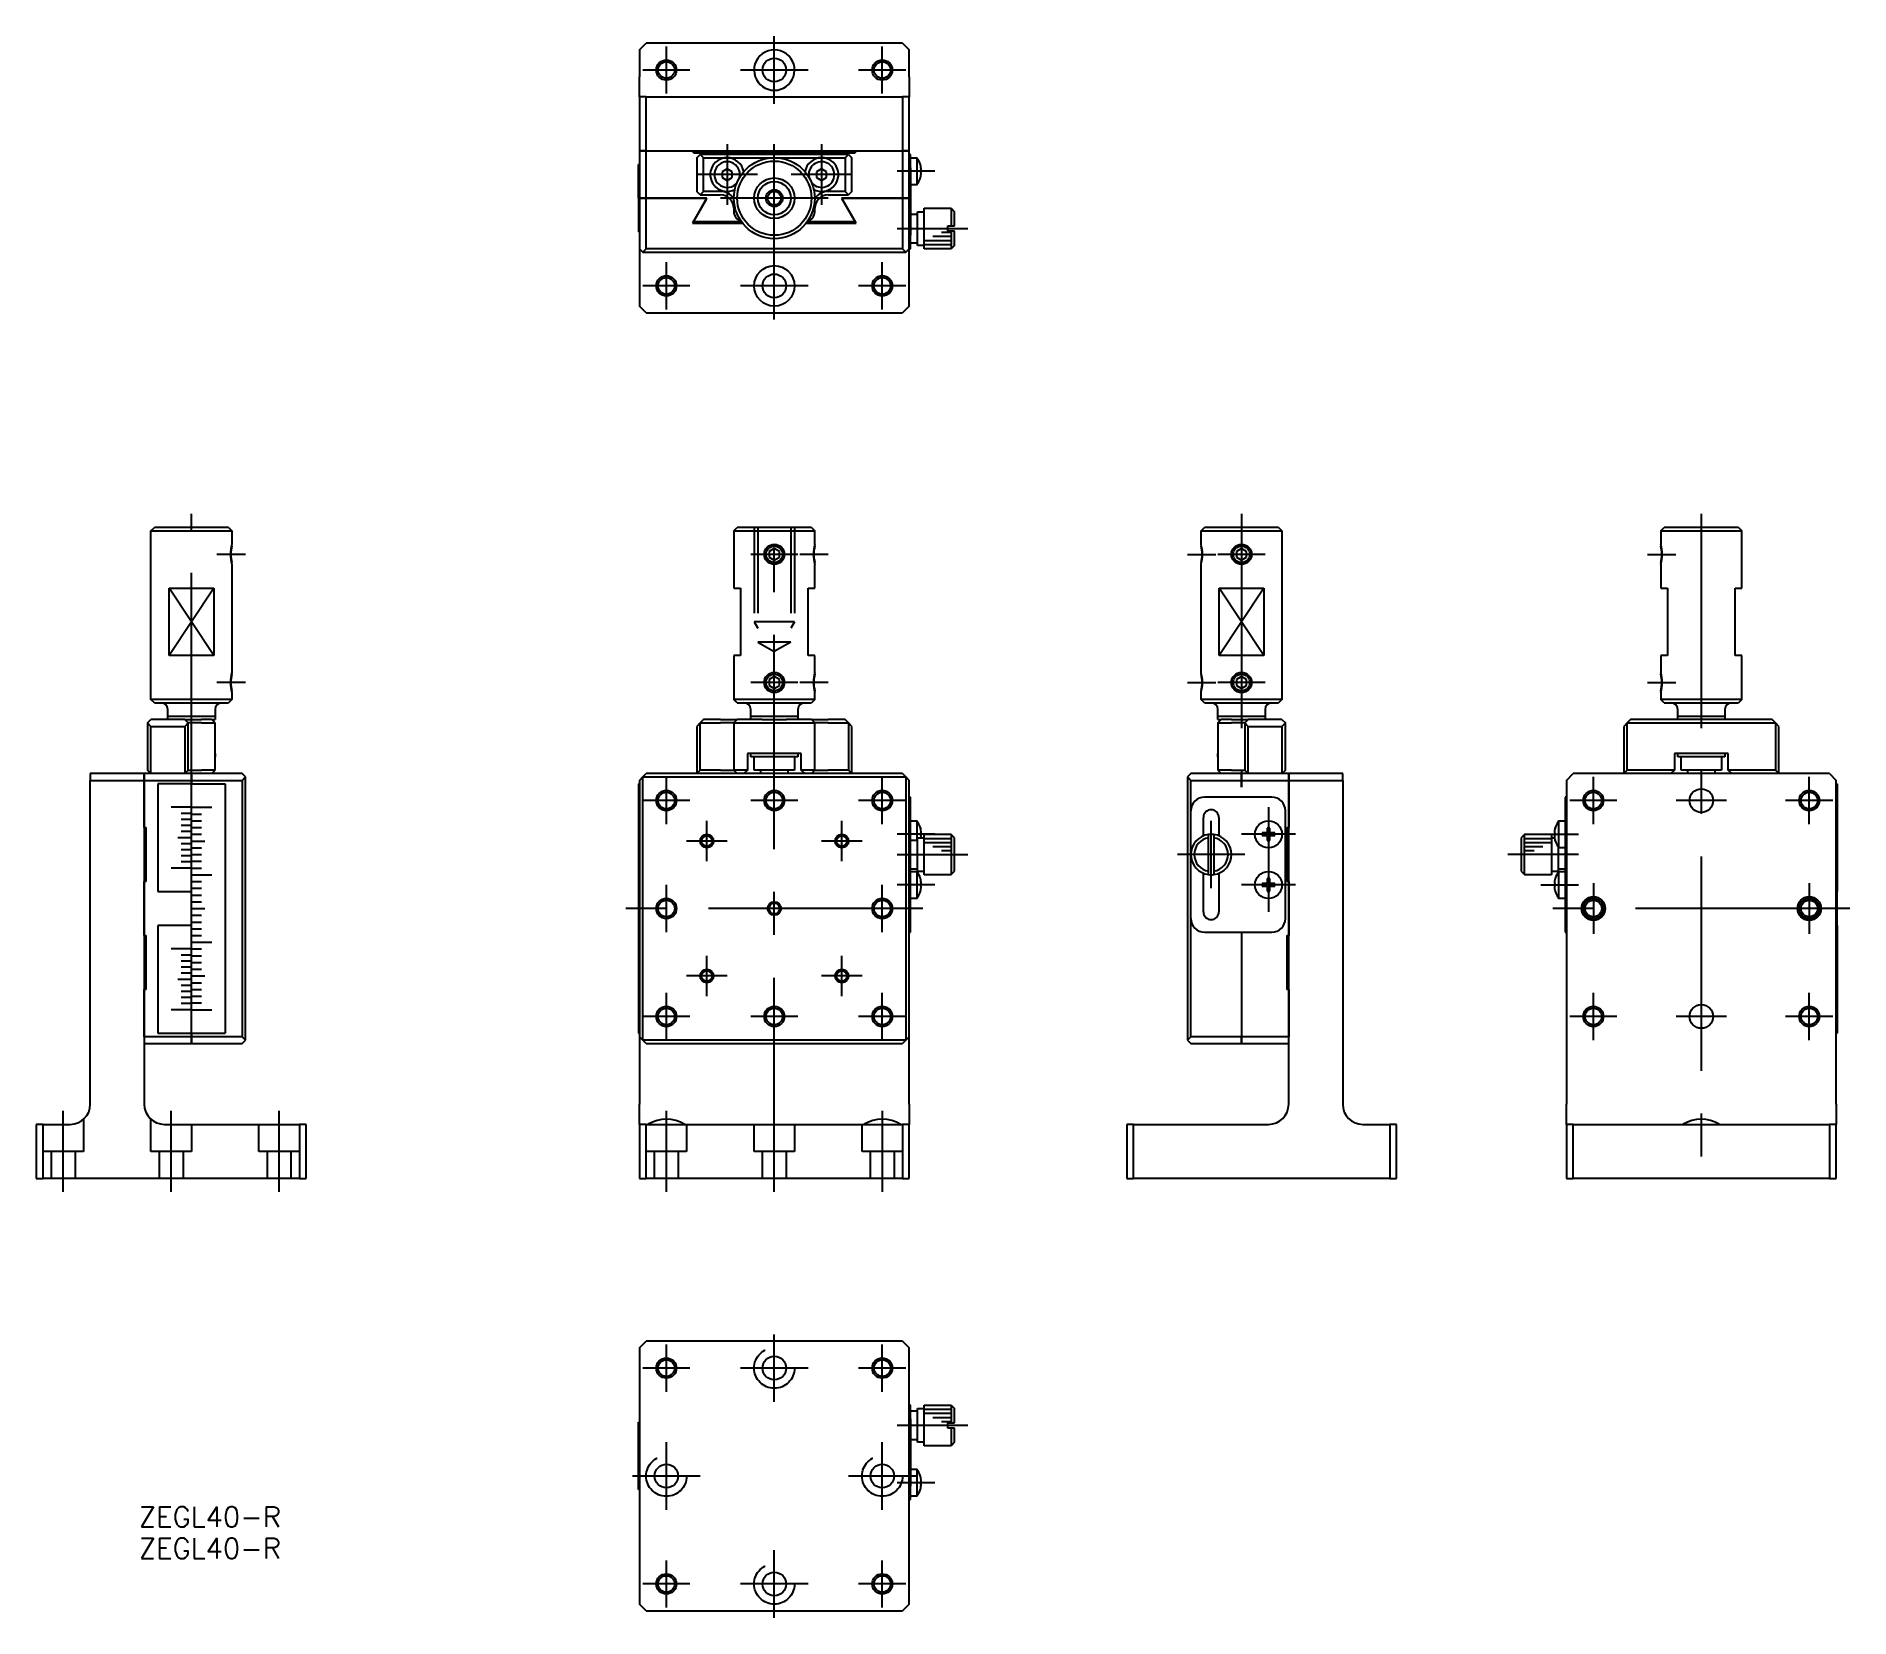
# Model space of a CAD drawing. Extents: x -109 to 159, y -105 to 129.
import ezdxf

# ---------------------------------------------------------------- set-up
doc = ezdxf.new("R2010")
doc.units = 0
doc.linetypes.add('CENTER', pattern=[50.8, 31.75, -6.35, 6.35, -6.35])
doc.linetypes.add('DASHED', pattern=[19.05, 12.7, -6.35])
doc.layers.get('0').update_dxf_attribs({"linetype": 'CONTINUOUS'})
doc.layers.add('CENTER', color=1, linetype='CENTER')
doc.styles.get("Standard").update_dxf_attribs({"font": 'txt.shx', "height": 3, "bigfont": 'bigfont.shx'})

msp = doc.modelspace()

# ---------------------------------------------------------------- texts
at = {"color": 7, "linetype": 'CONTINUOUS'}
for p in [(-94.21, -91.67), (-94.21, -96.33)]:
    msp.add_text('ZEGL40-R', height=3, dxfattribs=at).set_placement(p)

# ---------------------------------------------------------------- linework, layer by layer
at = {"color": 7, "linetype": 'CONTINUOUS'}
for p, q in [((-20, 127.29), (-19, 128.29)), ((-20, 127.29), (-20, 123.29)), ((19, 128.29), (-19, 128.29)), ((19, 128.29), (20, 127.29)), ((20, 123.29), (20, 127.29)), ((-20, 120.29), (-20, 123.29)), ((20, 123.29), (20, 120.29)), ((-20, 120.29), (-20, 112.29)), ((-19, 120.29), (-20, 120.29)), ((-19, 120.29), (19, 120.29)), ((-19, 112.29), (-19, 120.29)), ((19, 120.29), (19, 112.29)), ((20, 120.29), (19, 120.29)), ((20, 112.29), (20, 120.29)), ((-20.15, 105.29), (-20.15, 110.29)), ((-20, 110.29), (-20.15, 110.29)), ((-20, 112.29), (-20, 105.29)), ((-19, 112.29), (-20, 112.29)), ((-20, 112.29), (-19, 112.29)), ((-19, 105.29), (-19, 112.29)), ((-19, 112.29), (-17.5, 112.29)), ((-19, 112.29), (-17.5, 112.29)), ((-17.5, 112.29), (-14.5, 112.29)), ((-17.5, 112.29), (-14.5, 112.29)), ((-14.5, 112.29), (-12, 112.29)), ((-14.5, 112.29), (-12, 112.29)), ((-12, 112.29), (12, 112.29)), ((-12, 111.99), (-12, 112.29)), ((-12, 111.99), (12, 111.99)), ((-11.5, 111.29), (-11, 111.79)), ((-11.5, 111.29), (-11.5, 106.29)), ((11, 111.79), (-11, 111.79)), ((-11, 111.79), (-10.5, 111.29)), ((-10.5, 106.29), (-10.5, 111.29)), ((-10.5, 111.29), (-7, 111.29)), ((-7, 111.29), (0, 111.29)), ((0, 111.29), (7, 111.29)), ((7, 111.29), (10.5, 111.29)), ((10.5, 111.29), (11, 111.79)), ((10.5, 111.29), (10.5, 106.29)), ((11, 111.79), (11.5, 111.29)), ((11.5, 106.29), (11.5, 111.29)), ((12, 112.29), (12, 111.99)), ((12, 112.29), (14.5, 112.29)), ((12, 112.29), (14.5, 112.29)), ((14.5, 112.29), (17.5, 112.29)), ((14.5, 112.29), (17.5, 112.29)), ((17.5, 112.29), (19, 112.29)), ((17.5, 112.29), (19, 112.29)), ((19, 112.29), (19, 105.29)), ((20, 112.29), (19, 112.29)), ((19, 112.29), (20, 112.29)), ((20, 105.29), (20, 112.29)), ((20.2, 111.79), (20, 111.79)), ((20.2, 109.79), (20.2, 111.79)), ((20.2, 111.29), (21.1, 111.29)), ((21.1, 111.29), (21.1, 107.29)), ((21.66, 110.24), (21.66, 110.22)), ((-7, 109.66), (-7.75, 109.22)), ((-7.75, 109.22), (-7.75, 108.36)), ((-7.75, 108.36), (-7, 107.93)), ((-6.25, 109.22), (-7, 109.66)), ((-7, 107.93), (-6.25, 108.36)), ((-6.25, 108.36), (-6.25, 109.22)), ((7, 109.66), (6.25, 109.22)), ((6.25, 109.22), (6.25, 108.36)), ((6.25, 108.36), (7, 107.93)), ((7.75, 109.22), (7, 109.66)), ((7, 107.93), (7.75, 108.36)), ((7.75, 108.36), (7.75, 109.22)), ((20.2, 109.79), (20.2, 99.79)), ((21.66, 109.49), (21.66, 109.09)), ((21.79, 109.49), (21.66, 109.49)), ((21.66, 109.09), (21.79, 109.09)), ((21.66, 108.36), (21.66, 108.34)), ((-20, 105.29), (-20.15, 105.29)), ((-20.15, 105.29), (-20, 105.29)), ((-20.15, 105.29), (-20.15, 100.29)), ((-20, 105.29), (-20, 97.79)), ((-20, 105.29), (-19, 105.29)), ((-19, 105.29), (-20, 105.29)), ((-10.1, 105.29), (-19, 105.29)), ((-19, 105.29), (-10.1, 105.29)), ((-19, 97.79), (-19, 105.29)), ((-10.1, 105.09), (-12.12, 101.59)), ((-12, 101.79), (-9.98, 105.29)), ((-11, 105.79), (-11.5, 106.29)), ((-10.5, 106.29), (-11, 105.79)), ((-11, 105.79), (-8, 105.79)), ((-8, 106.29), (-10.5, 106.29)), ((-9.98, 105.29), (-10.1, 105.29)), ((-10.1, 105.29), (-10.1, 105.09)), ((10.5, 106.29), (8, 106.29)), ((8, 105.79), (11, 105.79)), ((9.98, 105.29), (12, 101.79)), ((10.1, 105.29), (9.98, 105.29)), ((19, 105.29), (10.1, 105.29)), ((10.1, 105.29), (19, 105.29)), ((10.1, 105.09), (10.1, 105.29)), ((12.12, 101.59), (10.1, 105.09)), ((11, 105.79), (10.5, 106.29)), ((11.5, 106.29), (11, 105.79)), ((19, 105.29), (19, 97.79)), ((19, 105.29), (20, 105.29)), ((20, 105.29), (19, 105.29)), ((20, 97.79), (20, 105.29)), ((21.1, 107.29), (20.2, 107.29)), ((-6, 103.79), (-6, 103.29)), ((6, 103.29), (6, 103.79)), ((20.2, 102.94), (21.2, 102.94)), ((21.2, 103.29), (22.2, 103.29)), ((21.2, 100.79), (21.2, 103.29)), ((22.2, 100.79), (22.2, 103.79)), ((22.2, 103.79), (26.2, 103.79)), ((26.2, 103.79), (26.7, 103.29)), ((26.2, 103.79), (26.2, 101.19)), ((26.7, 101.19), (26.7, 103.29)), ((-20, 100.29), (-20.15, 100.29)), ((-12.12, 101.59), (-4.72, 101.59)), ((-4.87, 101.79), (-12, 101.79)), ((-1.5, 99.48), (-1.5, 99.48)), ((4.72, 101.59), (12.12, 101.59)), ((12, 101.79), (4.87, 101.79)), ((20.2, 97.79), (20.2, 99.79)), ((21.2, 98.29), (21.2, 100.79)), ((22.2, 97.79), (22.2, 100.79)), ((26.2, 99.59), (23.5, 99.59)), ((26.2, 100.19), (24.8, 100.19)), ((25.7, 100.39), (25.7, 101.19)), ((25.7, 101.19), (26.2, 101.19)), ((26.2, 100.39), (25.7, 100.39)), ((26.2, 101.19), (26.7, 101.19)), ((26.7, 100.39), (26.2, 100.39)), ((26.2, 100.39), (26.2, 97.79)), ((26.7, 98.29), (26.7, 100.39)), ((-20, 97.79), (-20, 89.29)), ((-20, 97.79), (-19.5, 97.29)), ((-19.5, 97.29), (-19, 97.79)), ((-19.5, 97.29), (19.5, 97.29)), ((19, 97.79), (-19, 97.79)), ((19, 97.79), (19.5, 97.29)), ((19.5, 97.29), (20, 97.79)), ((20, 89.29), (20, 97.79)), ((20, 97.79), (20.2, 97.79)), ((21.2, 98.64), (20.2, 98.64)), ((22.2, 98.29), (21.2, 98.29)), ((26.2, 98.99), (22.2, 98.99)), ((26.2, 98.39), (22.2, 98.39)), ((26.2, 97.79), (22.2, 97.79)), ((26.7, 98.29), (26.2, 97.79)), ((-19, 88.29), (-20, 89.29)), ((20, 89.29), (19, 88.29)), ((-19, 88.29), (19, 88.29)), ((-92.4, 56), (-91.9, 56.5)), ((-86.4, 56.5), (-91.9, 56.5)), ((-80.9, 56.5), (-86.4, 56.5)), ((-80.9, 56.5), (-80.4, 56)), ((-6, 56), (-5.5, 56.5)), ((5.5, 56.5), (-5.5, 56.5)), ((5.5, 56.5), (6, 56)), ((63.25, 56), (63.75, 56.5)), ((74.75, 56.5), (63.75, 56.5)), ((74.75, 56.5), (75.25, 56)), ((131.41, 56), (131.91, 56.5)), ((142.91, 56.5), (131.91, 56.5)), ((142.91, 56.5), (143.41, 56)), ((-92.4, 31), (-92.4, 56)), ((-92.4, 56), (-86.4, 56)), ((-86.4, 56), (-80.4, 56)), ((-80.4, 56), (-80.4, 54)), ((-6, 56), (6, 56)), ((-6, 56), (-6, 47.5)), ((6, 54), (6, 56)), ((63.25, 56), (75.25, 56)), ((63.25, 54), (63.25, 56)), ((75.25, 56), (75.25, 31)), ((131.41, 56), (143.41, 56)), ((131.41, 56), (131.41, 54)), ((143.41, 47.5), (143.41, 56)), ((0, 53.37), (-0.75, 52.93)), ((-0.75, 52.93), (-0.75, 52.07)), ((-0.75, 52.07), (0, 51.63)), ((0.75, 52.93), (0, 53.37)), ((0, 51.63), (0.75, 52.07)), ((0.75, 52.07), (0.75, 52.93)), ((69.25, 53.37), (68.5, 52.93)), ((68.5, 52.93), (68.5, 52.07)), ((68.5, 52.07), (69.25, 51.63)), ((70, 52.93), (69.25, 53.37)), ((69.25, 51.63), (70, 52.07)), ((70, 52.07), (70, 52.93)), ((-80.4, 51), (-80.4, 35)), ((6, 47.5), (6, 51)), ((63.25, 35), (63.25, 51)), ((131.41, 51), (131.41, 47.5)), ((-89.72, 47.5), (-83.09, 47.5)), ((-89.72, 37.5), (-89.72, 47.5)), ((-83.09, 47.5), (-83.09, 37.5)), ((-6, 47.5), (-5, 47.5)), ((-5, 47.5), (-5, 37.5)), ((5, 37.5), (5, 47.5)), ((5, 47.5), (6, 47.5)), ((65.93, 37.5), (65.93, 47.5)), ((65.93, 47.5), (72.57, 47.5)), ((72.57, 47.5), (72.57, 37.5)), ((131.41, 47.5), (132.41, 47.5)), ((132.41, 47.5), (132.41, 37.5)), ((142.41, 37.5), (142.41, 47.5)), ((142.41, 47.5), (143.41, 47.5)), ((-83.09, 37.5), (-89.72, 37.5)), ((-6, 37.5), (-6, 31)), ((-5, 37.5), (-6, 37.5)), ((6, 37.5), (5, 37.5)), ((6, 35), (6, 37.5)), ((72.57, 37.5), (65.93, 37.5)), ((131.41, 37.5), (131.41, 35)), ((132.41, 37.5), (131.41, 37.5)), ((143.41, 37.5), (142.41, 37.5)), ((143.41, 31), (143.41, 37.5)), ((0, 34.37), (-0.75, 33.93)), ((-0.75, 33.93), (-0.75, 33.07)), ((-0.75, 33.07), (0, 32.63)), ((0.75, 33.93), (0, 34.37)), ((0, 32.63), (0.75, 33.07)), ((0.75, 33.07), (0.75, 33.93)), ((69.25, 34.37), (68.5, 33.93)), ((68.5, 33.93), (68.5, 33.07)), ((68.5, 33.07), (69.25, 32.63)), ((70, 33.93), (69.25, 34.37)), ((69.25, 32.63), (70, 33.07)), ((70, 33.07), (70, 33.93)), ((-86.4, 31), (-92.4, 31)), ((-91.9, 30.5), (-92.4, 31)), ((-91.9, 30.5), (-86.4, 30.5)), ((-80.4, 31), (-86.4, 31)), ((-86.4, 30.5), (-80.9, 30.5)), ((-80.4, 31), (-80.9, 30.5)), ((-80.4, 32), (-80.4, 31)), ((6, 31), (-6, 31)), ((-5.5, 30.5), (-6, 31)), ((-5.5, 30.5), (5.5, 30.5)), ((6, 31), (5.5, 30.5)), ((6, 31), (6, 32)), ((63.25, 31), (63.25, 32)), ((75.25, 31), (63.25, 31)), ((63.75, 30.5), (63.25, 31)), ((63.75, 30.5), (74.75, 30.5)), ((75.25, 31), (74.75, 30.5)), ((131.41, 32), (131.41, 31)), ((143.41, 31), (131.41, 31)), ((131.91, 30.5), (131.41, 31)), ((131.91, 30.5), (142.91, 30.5)), ((143.41, 31), (142.91, 30.5)), ((-92.9, 27.5), (-92.4, 28)), ((-92.4, 27), (-92.9, 27.5)), ((-92.9, 27.5), (-92.9, 20.5)), ((-87.4, 28), (-92.4, 28)), ((-92.4, 27), (-87.4, 27)), ((-92.4, 20), (-92.4, 27)), ((-89.9, 28.5), (-89.9, 29.5)), ((-89.9, 28.5), (-82.9, 28.5)), ((-89.9, 28.5), (-86.4, 28.5)), ((-89.9, 28), (-89.9, 28.5)), ((-87.4, 28), (-86.9, 27.5)), ((-87.4, 28), (-84.9, 28)), ((-86.9, 27.5), (-87.4, 27)), ((-87.4, 27), (-87.4, 20)), ((-84.9, 27.5), (-86.9, 27.5)), ((-86.9, 20.5), (-86.9, 27.5)), ((-86.4, 28.5), (-82.9, 28.5)), ((-84.4, 28), (-84.9, 28)), ((-84.9, 27.5), (-84.4, 27.5)), ((-83.4, 28), (-84.4, 28)), ((-84.4, 27.5), (-82.9, 27.5)), ((-82.9, 27.5), (-83.4, 28)), ((-83.4, 28), (-82.9, 28)), ((-82.9, 29.5), (-82.9, 28.5)), ((-82.9, 28.5), (-82.9, 28)), ((-82.9, 20.5), (-82.9, 27.5)), ((-11, 27.5), (-11.5, 27)), ((-11.5, 27), (-11.5, 20)), ((-10.5, 28), (-11, 27.5)), ((-11, 27.5), (-8, 27.5)), ((-11, 20.5), (-11, 27.5)), ((-8, 28), (-10.5, 28)), ((-8, 28), (-5.5, 28)), ((-6, 27.5), (-8, 27.5)), ((-6, 27.5), (-5.5, 28)), ((-6, 27.5), (-4.5, 27.5)), ((-6, 27.5), (-6, 20.5)), ((-4.5, 28), (-5.5, 28)), ((-1.8, 28), (-4.5, 28)), ((-4.5, 27.5), (4.5, 27.5)), ((-3.5, 28.5), (-3.5, 29.5)), ((-3.5, 28.5), (3.5, 28.5)), ((-3.5, 28), (-3.5, 28.5)), ((-3.5, 28.5), (0, 28.5)), ((-1.8, 28), (0, 28)), ((0, 28.5), (3.5, 28.5)), ((0, 28), (1.8, 28)), ((4.5, 28), (1.8, 28)), ((3.5, 29.5), (3.5, 28.5)), ((3.5, 28.5), (3.5, 28)), ((5.5, 28), (4.5, 28)), ((4.5, 27.5), (6, 27.5)), ((6, 27.5), (5.5, 28)), ((5.5, 28), (8, 28)), ((8, 27.5), (6, 27.5)), ((6, 20.5), (6, 27.5)), ((10.5, 28), (8, 28)), ((8, 27.5), (11, 27.5)), ((11, 27.5), (10.5, 28)), ((11.5, 27), (11, 27.5)), ((11, 27.5), (11, 20.5)), ((11.5, 20), (11.5, 27)), ((65.75, 28.5), (65.75, 29.5)), ((65.75, 28.5), (72.75, 28.5)), ((65.75, 28.5), (72.75, 28.5)), ((65.75, 28), (65.75, 28.5)), ((65.75, 27.5), (66.25, 28)), ((65.75, 28), (66.25, 28)), ((65.75, 27.5), (67.25, 27.5)), ((65.75, 27.5), (65.75, 20.5)), ((67.25, 28), (66.25, 28)), ((67.75, 28), (67.25, 28)), ((67.25, 27.5), (67.75, 27.5)), ((67.75, 28), (70.25, 28)), ((69.75, 27.5), (67.75, 27.5)), ((69.75, 27.5), (70.25, 28)), ((70.25, 27), (69.75, 27.5)), ((69.75, 27.5), (69.75, 20.5)), ((75.25, 28), (70.25, 28)), ((70.25, 27), (75.25, 27)), ((70.25, 20), (70.25, 27)), ((72.75, 29.5), (72.75, 28.5)), ((72.75, 28.5), (72.75, 28)), ((75.25, 28), (75.75, 27.5)), ((75.75, 27.5), (75.25, 27)), ((75.25, 27), (75.25, 20)), ((75.75, 20.5), (75.75, 27.5)), ((126.41, 27.5), (125.91, 27)), ((125.91, 27), (125.91, 20)), ((126.91, 28), (126.41, 27.5)), ((126.41, 27.5), (148.41, 27.5)), ((126.41, 20.5), (126.41, 27.5)), ((130.41, 28), (126.91, 28)), ((144.41, 28), (130.41, 28)), ((133.91, 28.5), (133.91, 29.5)), ((133.91, 28.5), (140.91, 28.5)), ((133.91, 28.5), (137.41, 28.5)), ((133.91, 28), (133.91, 28.5)), ((137.41, 28.5), (140.91, 28.5)), ((140.91, 29.5), (140.91, 28.5)), ((140.91, 28.5), (140.91, 28)), ((147.91, 28), (144.41, 28)), ((148.41, 27.5), (147.91, 28)), ((148.91, 27), (148.41, 27.5)), ((148.41, 27.5), (148.41, 20.5)), ((148.91, 20), (148.91, 27)), ((-82.9, 22.5), (-82.9, 23)), ((-82.9, 23), (-82.9, 22.5)), ((-82.9, 20.5), (-82.9, 22.5)), ((0, 23), (-4, 23)), ((-4, 23), (-4, 20.5)), ((-3.5, 22.5), (-3.5, 23)), ((3.5, 22.5), (-3.5, 22.5)), ((-3, 20.5), (-3, 22.5)), ((4, 23), (0, 23)), ((3, 22.5), (3, 20.5)), ((3.5, 23), (3.5, 22.5)), ((4, 20.5), (4, 23)), ((65.75, 23), (65.75, 22.5)), ((65.75, 22.5), (65.75, 23)), ((65.75, 22.5), (65.75, 20.5)), ((141.41, 23), (133.41, 23)), ((133.41, 23), (133.41, 20.5)), ((133.91, 22.5), (133.91, 23)), ((137.41, 22.5), (133.91, 22.5)), ((134.41, 22.5), (133.91, 22.5)), ((134.41, 20.5), (134.41, 22.5)), ((140.91, 22.5), (137.41, 22.5)), ((140.91, 22.5), (140.41, 22.5)), ((140.41, 22.5), (140.41, 20.5)), ((140.91, 23), (140.91, 22.5)), ((141.41, 20.5), (141.41, 23)), ((-93.4, 20), (-101.4, 20)), ((-101.4, 20), (-101.4, 19)), ((-101.4, -29), (-101.4, 19)), ((-101.4, 19), (-93.4, 19)), ((-93.4, 20), (-93.4, 19)), ((-93.4, 19), (-93.4, 20)), ((-86.4, 20), (-93.4, 20)), ((-93.4, 19), (-86.4, 19)), ((-93.4, 17.5), (-93.4, 19)), ((-93.4, 19), (-93.4, 17.5)), ((-92.4, 20), (-92.9, 20.5)), ((-86.9, 20.5), (-87.4, 20)), ((-86.9, 20.5), (-84.9, 20.5)), ((-78.9, 20), (-86.4, 20)), ((-86.4, 19), (-86.4, 20)), ((-86.4, 20), (-86.4, 19)), ((-86.4, 19), (-78.9, 19)), ((-86.4, 19), (-86.4, 18.51)), ((-86.4, 18.51), (-86.4, 19)), ((-84.4, 20.5), (-84.9, 20.5)), ((-82.9, 20.5), (-84.4, 20.5)), ((-83.4, 20), (-82.9, 20.5)), ((-78.4, 19.5), (-78.9, 20)), ((-78.9, 19), (-78.4, 19.5)), ((-78.9, 19), (-78.9, -19)), ((-78.4, -19.5), (-78.4, 19.5)), ((-20, 19), (-19.5, 19.5)), ((-20, 19), (-20, -19)), ((-19.5, 19.5), (-19, 20)), ((-19.5, 19.5), (19.5, 19.5)), ((-19.5, -19.5), (-19.5, 19.5)), ((19, 20), (-19, 20)), ((-11, 20.5), (-11.5, 20)), ((-8, 20.5), (-11, 20.5)), ((-8, 20.5), (-6, 20.5)), ((-4.5, 20.5), (-6, 20.5)), ((-5.5, 20), (-6, 20.5)), ((-4, 20.5), (-4.5, 20.5)), ((-4, 20.5), (-4.5, 20)), ((3, 20.5), (-3, 20.5)), ((-2, 20), (-2, 20.5)), ((2, 20.5), (2, 20)), ((4.5, 20.5), (4, 20.5)), ((4.5, 20), (4, 20.5)), ((6, 20.5), (4.5, 20.5)), ((6, 20.5), (5.5, 20)), ((6, 20.5), (8, 20.5)), ((11, 20.5), (8, 20.5)), ((11.5, 20), (11, 20.5)), ((19, 20), (19.5, 19.5)), ((19.5, 19.5), (19.5, -19.5)), ((19.5, 19.5), (20, 19)), ((20, 16), (20, 19)), ((61.75, 20), (61.25, 19.5)), ((61.25, 19.5), (61.25, -19.5)), ((61.25, 19.5), (61.75, 19)), ((69.25, 20), (61.75, 20)), ((61.75, -19), (61.75, 19)), ((61.75, 19), (69.25, 19)), ((67.25, 20.5), (65.75, 20.5)), ((65.75, 20.5), (66.25, 20)), ((67.75, 20.5), (67.25, 20.5)), ((67.75, 20.5), (69.75, 20.5)), ((69.25, 20), (69.25, 19)), ((69.25, 19), (69.25, 20)), ((76.25, 20), (69.25, 20)), ((69.25, 19), (76.25, 19)), ((69.25, 18), (69.25, 19)), ((69.25, 19), (69.25, 18)), ((70.25, 20), (69.75, 20.5)), ((75.75, 20.5), (75.25, 20)), ((84.25, 20), (76.25, 20)), ((76.25, 19), (76.25, 20)), ((76.25, 20), (76.25, 19)), ((76.25, 19), (84.25, 19)), ((76.25, 19), (76.25, 17.5)), ((76.25, 17.5), (76.25, 19)), ((84.25, 19), (84.25, 20)), ((84.25, 19), (84.25, -29)), ((117.41, 19), (118.41, 20)), ((117.41, 19), (117.41, -29)), ((156.41, 20), (118.41, 20)), ((126.41, 20.5), (125.91, 20)), ((133.41, 20.5), (126.41, 20.5)), ((133.41, 20.5), (132.91, 20)), ((140.41, 20.5), (134.41, 20.5)), ((135.41, 20), (135.41, 20.5)), ((139.41, 20.5), (139.41, 20)), ((148.41, 20.5), (141.41, 20.5)), ((141.91, 20), (141.41, 20.5)), ((148.91, 20), (148.41, 20.5)), ((156.41, 20), (157.41, 19)), ((157.41, -29), (157.41, 19)), ((-93.4, 14.5), (-93.4, 17.5)), ((-93.4, 17.5), (-93.4, 14.5)), ((-91.4, 18.5), (-91.4, 2.5)), ((-86.4, 18.5), (-91.4, 18.5)), ((-86.4, 18.5), (-81.4, 18.5)), ((-86.4, 15.01), (-86.4, 18.5)), ((-86.4, 15.01), (-86.4, 18.5)), ((-81.4, 18.5), (-81.4, -18.5)), ((-20.15, 18.5), (-20.15, -18.5)), ((-20, 18.5), (-20.15, 18.5)), ((20.2, 16.5), (20, 16.5)), ((20.2, -3.5), (20.2, 16.5)), ((73.75, 16.5), (63.75, 16.5)), ((76.25, 17.5), (76.25, 14.5)), ((76.25, 14.5), (76.25, 17.5)), ((117.41, 16.5), (117.21, 16.5)), ((117.21, 16.5), (117.21, -3.5)), ((157.41, 18.5), (157.56, 18.5)), ((157.56, 18.5), (157.56, 2.5)), ((-93.4, 12), (-93.4, 14.5)), ((-93.4, 14.5), (-93.4, 12)), ((-88.4, 15), (-89.4, 15)), ((-87.9, 15), (-88.4, 15)), ((-86.4, 15), (-87.9, 15)), ((-86.4, 14.1), (-87.9, 14.1)), ((-86.4, 15), (-86.4, 15.01)), ((-86.4, 15), (-86.4, 15.01)), ((-86.4, 14.99), (-86.4, 15)), ((-86.4, 14.99), (-86.4, 15)), ((-86.4, 15), (-84.9, 15)), ((-86.4, 14.1), (-86.4, 14.99)), ((-86.4, 14.11), (-86.4, 14.99)), ((-86.4, 14.1), (-86.4, 14.11)), ((-86.4, 14.01), (-86.4, 14.1)), ((-86.4, 14.09), (-86.4, 14.1)), ((-86.4, 14), (-86.4, 14.09)), ((-86.4, 14), (-86.4, 14.01)), ((-86.4, 13.99), (-86.4, 14)), ((-86.4, 13.21), (-86.4, 14)), ((-86.4, 14), (-84.9, 14)), ((-86.4, 13.2), (-86.4, 13.99)), ((-84.9, 15), (-84.4, 15)), ((-84.4, 15), (-83.4, 15)), ((20, 16), (20, 0)), ((20, 0), (20, 16)), ((63.6, 10.77), (63.6, 13.5)), ((65.9, 13.5), (65.9, 10.77)), ((75.75, -1.5), (75.75, 14.5)), ((76.25, 14.5), (76.25, 12)), ((76.25, 12), (76.25, 14.5)), ((-93.4, 12), (-93.4, 4)), ((-93.4, 12), (-93.1, 12)), ((-93.1, 4), (-93.1, 12)), ((-86.4, 13.2), (-87.9, 13.2)), ((-86.4, 12.3), (-87.9, 12.3)), ((-86.4, 11.4), (-87.9, 11.4)), ((-86.4, 13.2), (-86.4, 13.21)), ((-86.4, 13.01), (-86.4, 13.2)), ((-86.4, 13.19), (-86.4, 13.2)), ((-86.4, 13), (-86.4, 13.19)), ((-86.4, 13), (-86.4, 13.01)), ((-86.4, 12.99), (-86.4, 13)), ((-86.4, 12.31), (-86.4, 13)), ((-86.4, 13), (-84.9, 13)), ((-86.4, 12.3), (-86.4, 12.99)), ((-86.4, 12.3), (-86.4, 12.31)), ((-86.4, 12.01), (-86.4, 12.3)), ((-86.4, 12.29), (-86.4, 12.3)), ((-86.4, 12), (-86.4, 12.29)), ((-86.4, 12), (-86.4, 12.01)), ((-86.4, 11.41), (-86.4, 12)), ((-86.4, 11.99), (-86.4, 12)), ((-86.4, 12), (-84.9, 12)), ((-86.4, 11.4), (-86.4, 11.99)), ((-86.4, 11.4), (-86.4, 11.41)), ((-86.4, 11.01), (-86.4, 11.4)), ((-86.4, 11.39), (-86.4, 11.4)), ((-86.4, 11), (-86.4, 11.39)), ((-86.4, 11), (-86.4, 11.01)), ((-86.4, 10.99), (-86.4, 11)), ((-86.4, 10.51), (-86.4, 11)), ((-86.4, 11), (-84.9, 11)), ((-86.4, 10.5), (-86.4, 10.99)), ((20.2, 13), (21.1, 13)), ((21.1, 13), (21.1, 10.15)), ((21.66, 11.95), (21.66, 11.93)), ((21.66, 11.2), (21.66, 10.8)), ((21.79, 11.2), (21.66, 11.2)), ((21.66, 10.8), (21.79, 10.8)), ((22.2, 11), (25.7, 11)), ((22.2, 5), (22.2, 11)), ((25.7, 10.97), (25.7, 11)), ((26.2, 10.97), (25.7, 10.97)), ((26.7, 10.47), (26.2, 10.97)), ((26.2, 10.97), (26.2, 5.03)), ((64.35, 10.47), (64.35, 10.97)), ((65.15, 10.97), (65.15, 10.47)), ((73.05, 11.2), (72.32, 11.2)), ((72.32, 10.8), (73.05, 10.8)), ((73.05, 11.93), (73.05, 11.2)), ((73.05, 10.8), (73.05, 10.07)), ((73.45, 11.2), (73.45, 11.93)), ((74.18, 11.2), (73.45, 11.2)), ((73.45, 10.07), (73.45, 10.8)), ((73.45, 10.8), (74.18, 10.8)), ((75.95, 12), (75.95, 4)), ((75.95, 12), (76.25, 12)), ((76.25, 4), (76.25, 12)), ((111.21, 10.97), (110.71, 10.47)), ((111.71, 10.97), (111.21, 10.97)), ((111.21, 5.03), (111.21, 10.97)), ((111.71, 11), (111.71, 10.97)), ((111.71, 11), (115.21, 11)), ((115.21, 11), (115.21, 5)), ((115.75, 11.2), (115.62, 11.2)), ((115.62, 10.8), (115.75, 10.8)), ((115.75, 11.93), (115.75, 11.95)), ((115.75, 10.8), (115.75, 11.2)), ((116.31, 11), (116.31, 13)), ((116.31, 13), (117.21, 13)), ((116.31, 9), (116.31, 11)), ((-87.9, 10.5), (-88.4, 10.5)), ((-86.4, 10.5), (-87.9, 10.5)), ((-86.4, 9.6), (-87.9, 9.6)), ((-86.4, 8.7), (-87.9, 8.7)), ((-86.4, 10.5), (-86.4, 10.51)), ((-86.4, 10.01), (-86.4, 10.5)), ((-86.4, 10.49), (-86.4, 10.5)), ((-86.4, 10), (-86.4, 10.49)), ((-86.4, 10), (-86.4, 10.01)), ((-86.4, 9.99), (-86.4, 10)), ((-86.4, 9.61), (-86.4, 10)), ((-86.4, 10), (-84.9, 10)), ((-86.4, 9.6), (-86.4, 9.99)), ((-86.4, 9.6), (-86.4, 9.61)), ((-86.4, 9.01), (-86.4, 9.6)), ((-86.4, 9.59), (-86.4, 9.6)), ((-86.4, 9), (-86.4, 9.59)), ((-86.4, 9), (-86.4, 9.01)), ((-86.4, 8.99), (-86.4, 9)), ((-86.4, 8.71), (-86.4, 9)), ((-86.4, 9), (-84.9, 9)), ((-86.4, 8.7), (-86.4, 8.99)), ((-86.4, 8.7), (-86.4, 8.71)), ((-86.4, 8.01), (-86.4, 8.7)), ((-86.4, 8.69), (-86.4, 8.7)), ((-86.4, 8), (-86.4, 8.69)), ((-84.9, 10), (-84.4, 10)), ((20.2, 10.15), (21.2, 10.15)), ((21.2, 10.5), (22.2, 10.5)), ((21.2, 5.5), (21.2, 10.5)), ((22.2, 10.4), (26.2, 10.4)), ((22.2, 9.8), (26.2, 9.8)), ((23.5, 9.2), (26.2, 9.2)), ((24.8, 8.6), (26.2, 8.6)), ((26.7, 5.53), (26.7, 10.47)), ((64.35, 5.53), (64.35, 10.47)), ((65.15, 10.47), (65.15, 5.53)), ((110.71, 10.47), (110.71, 5.53)), ((111.21, 10.4), (115.21, 10.4)), ((111.21, 9.8), (115.21, 9.8)), ((111.21, 9.2), (113.91, 9.2)), ((111.21, 8.6), (112.61, 8.6)), ((115.21, 10.5), (115.65, 10.5)), ((115.75, 10.05), (115.75, 10.07)), ((116.21, 9.13), (116.21, 5.5)), ((117.21, 9), (116.31, 9)), ((-88.4, 6), (-89.4, 6)), ((-87.9, 6), (-88.4, 6)), ((-86.4, 7.8), (-87.9, 7.8)), ((-86.4, 6.9), (-87.9, 6.9)), ((-86.4, 6), (-87.9, 6)), ((-86.4, 8), (-86.4, 8.01)), ((-86.4, 7.99), (-86.4, 8)), ((-86.4, 7.81), (-86.4, 8)), ((-86.4, 8), (-84.9, 8)), ((-86.4, 7.8), (-86.4, 7.99)), ((-86.4, 7.8), (-86.4, 7.81)), ((-86.4, 7.79), (-86.4, 7.8)), ((-86.4, 7.01), (-86.4, 7.8)), ((-86.4, 7), (-86.4, 7.79)), ((-86.4, 7), (-86.4, 7.01)), ((-86.4, 6.99), (-86.4, 7)), ((-86.4, 6.91), (-86.4, 7)), ((-86.4, 7), (-84.9, 7)), ((-86.4, 6.9), (-86.4, 6.99)), ((-86.4, 6.9), (-86.4, 6.91)), ((-86.4, 6.01), (-86.4, 6.9)), ((-86.4, 6.89), (-86.4, 6.9)), ((-86.4, 6.01), (-86.4, 6.89)), ((-86.4, 6), (-86.4, 6.01)), ((-86.4, 6), (-86.4, 6.01)), ((-86.4, 5.99), (-86.4, 6)), ((-86.4, 5.99), (-86.4, 6)), ((-86.4, 6), (-84.9, 6)), ((-86.4, 5.01), (-86.4, 5.99)), ((-86.4, 5), (-86.4, 5.99)), ((21.2, 5.85), (20.2, 5.85)), ((20.2, 5.5), (21.1, 5.5)), ((21.1, 5.5), (21.1, 1.5)), ((22.2, 5.5), (21.2, 5.5)), ((26.2, 5.03), (26.7, 5.53)), ((64.35, 5.03), (64.35, 5.53)), ((65.15, 5.53), (65.15, 5.03)), ((110.71, 5.53), (111.21, 5.03)), ((116.21, 5.5), (115.21, 5.5)), ((117.21, 5.85), (116.21, 5.85)), ((116.31, 3.5), (116.31, 5.5)), ((116.31, 5.5), (117.21, 5.5)), ((-93.4, -4), (-93.4, 4)), ((-93.4, 4), (-93.4, -4)), ((-93.1, 4), (-93.4, 4)), ((-86.4, 5), (-86.4, 5.01)), ((-86.4, 4.99), (-86.4, 5)), ((-86.4, 4), (-86.4, 5)), ((-86.4, 5), (-84.9, 5)), ((-86.4, 4.01), (-86.4, 4.99)), ((-86.4, 4), (-86.4, 4.01)), ((-86.4, 3), (-86.4, 4)), ((-86.4, 3.99), (-86.4, 4)), ((-86.4, 4), (-84.9, 4)), ((-86.4, 3.01), (-86.4, 3.99)), ((-86.4, 3), (-86.4, 3.01)), ((-86.4, 2.99), (-86.4, 3)), ((-86.4, 3), (-84.9, 3)), ((-86.4, 2.5), (-86.4, 3)), ((-86.4, 2.5), (-86.4, 2.99)), ((-84.9, 5), (-84.4, 5)), ((-84.4, 5), (-83.4, 5)), ((21.66, 4.45), (21.66, 4.43)), ((21.66, 3.7), (21.66, 3.3)), ((21.79, 3.7), (21.66, 3.7)), ((21.66, 3.3), (21.79, 3.3)), ((25.7, 5), (22.2, 5)), ((25.7, 5), (25.7, 5.03)), ((25.7, 5.03), (26.2, 5.03)), ((63.6, -0.5), (63.6, 5.23)), ((65.9, 5.23), (65.9, -0.5)), ((73.05, 3.7), (72.32, 3.7)), ((72.32, 3.3), (73.05, 3.3)), ((73.05, 4.43), (73.05, 3.7)), ((73.05, 3.3), (73.05, 2.57)), ((73.45, 3.7), (73.45, 4.43)), ((74.18, 3.7), (73.45, 3.7)), ((73.45, 2.57), (73.45, 3.3)), ((73.45, 3.3), (74.18, 3.3)), ((76.25, 4), (75.95, 4)), ((76.25, 4), (76.25, -4)), ((76.25, -4), (76.25, 4)), ((111.21, 5.03), (111.71, 5.03)), ((111.71, 5.03), (111.71, 5)), ((115.21, 5), (111.71, 5)), ((115.75, 3.7), (115.62, 3.7)), ((115.62, 3.3), (115.75, 3.3)), ((115.75, 4.43), (115.75, 4.45)), ((115.75, 3.3), (115.75, 3.7)), ((116.31, 1.5), (116.31, 3.5)), ((-91.4, 2.5), (-86.4, 2.5)), ((-86.4, 2.49), (-86.4, 2.5)), ((-86.4, 2), (-86.4, 2.49)), ((-86.4, 1), (-86.4, 2)), ((-86.4, 2), (-84.9, 2)), ((-86.4, 0), (-86.4, 1)), ((-86.4, 1), (-84.9, 1)), ((-86.4, -1), (-86.4, 0)), ((-86.4, 0), (-84.9, 0)), ((-84.9, 0), (-84.4, 0)), ((20, -19), (20, 0)), ((21.1, 1.5), (20.2, 1.5)), ((21.66, 2.57), (21.66, 2.55)), ((115.75, 2.55), (115.75, 2.57)), ((117.21, 1.5), (116.31, 1.5)), ((157.41, 2.5), (157.56, 2.5)), ((157.56, 2), (157.56, 2.49)), ((157.56, 1), (157.56, 2)), ((157.56, 0), (157.56, 1)), ((157.56, -1), (157.56, 0)), ((-91.4, -2.5), (-91.4, -18.5)), ((-86.4, -2.5), (-91.4, -2.5)), ((-86.4, -1), (-84.9, -1)), ((-86.4, -2), (-86.4, -1)), ((-86.4, -2.49), (-86.4, -2)), ((-86.4, -2), (-84.9, -2)), ((-86.4, -2.5), (-86.4, -2.49)), ((-86.4, -2.99), (-86.4, -2.5)), ((-86.4, -3), (-86.4, -2.5)), ((157.41, -2.5), (157.56, -2.5)), ((157.56, -2), (157.56, -1)), ((157.56, -2.49), (157.56, -2)), ((157.56, -2.5), (157.56, -18.5)), ((-93.4, -4), (-93.4, -12)), ((-93.4, -4), (-93.1, -4)), ((-93.1, -12), (-93.1, -4)), ((-86.4, -3), (-86.4, -2.99)), ((-86.4, -3.01), (-86.4, -3)), ((-86.4, -4), (-86.4, -3)), ((-86.4, -3), (-84.9, -3)), ((-86.4, -3.99), (-86.4, -3.01)), ((-86.4, -4), (-86.4, -3.99)), ((-86.4, -5), (-86.4, -4)), ((-86.4, -4.01), (-86.4, -4)), ((-86.4, -4), (-84.9, -4)), ((-86.4, -4.99), (-86.4, -4.01)), ((-86.4, -5), (-86.4, -4.99)), ((-86.4, -5.01), (-86.4, -5)), ((-86.4, -5.99), (-86.4, -5)), ((-86.4, -5), (-84.9, -5)), ((-86.4, -5.99), (-86.4, -5.01)), ((-84.9, -5), (-84.4, -5)), ((-84.4, -5), (-83.4, -5)), ((20, -3.5), (20.2, -3.5)), ((63.75, -3.5), (73.75, -3.5)), ((69.25, -3.5), (69.25, -19)), ((75.95, -4), (75.95, -12)), ((75.95, -4), (76.25, -4)), ((76.25, -12), (76.25, -4)), ((117.21, -3.5), (117.41, -3.5)), ((-88.4, -6), (-89.4, -6)), ((-87.9, -6), (-88.4, -6)), ((-86.4, -6), (-87.9, -6)), ((-86.4, -6.9), (-87.9, -6.9)), ((-86.4, -7.8), (-87.9, -7.8)), ((-86.4, -6), (-86.4, -5.99)), ((-86.4, -6), (-86.4, -5.99)), ((-86.4, -6.01), (-86.4, -6)), ((-86.4, -6.01), (-86.4, -6)), ((-86.4, -6), (-84.9, -6)), ((-86.4, -6.9), (-86.4, -6.01)), ((-86.4, -6.89), (-86.4, -6.01)), ((-86.4, -6.9), (-86.4, -6.89)), ((-86.4, -6.99), (-86.4, -6.9)), ((-86.4, -6.91), (-86.4, -6.9)), ((-86.4, -7), (-86.4, -6.91)), ((-86.4, -7), (-86.4, -6.99)), ((-86.4, -7.01), (-86.4, -7)), ((-86.4, -7.79), (-86.4, -7)), ((-86.4, -7), (-84.9, -7)), ((-86.4, -7.8), (-86.4, -7.01)), ((-86.4, -7.8), (-86.4, -7.79)), ((-86.4, -7.99), (-86.4, -7.8)), ((-86.4, -7.81), (-86.4, -7.8)), ((-86.4, -8), (-86.4, -7.81)), ((-86.4, -8), (-86.4, -7.99)), ((-86.4, -8.01), (-86.4, -8)), ((-86.4, -8.69), (-86.4, -8)), ((-86.4, -8), (-84.9, -8)), ((-86.4, -8.7), (-86.4, -8.01)), ((-87.9, -10.5), (-88.4, -10.5)), ((-86.4, -8.7), (-87.9, -8.7)), ((-86.4, -9.6), (-87.9, -9.6)), ((-86.4, -10.5), (-87.9, -10.5)), ((-86.4, -8.7), (-86.4, -8.69)), ((-86.4, -8.99), (-86.4, -8.7)), ((-86.4, -8.71), (-86.4, -8.7)), ((-86.4, -9), (-86.4, -8.71)), ((-86.4, -9), (-86.4, -8.99)), ((-86.4, -9.01), (-86.4, -9)), ((-86.4, -9.59), (-86.4, -9)), ((-86.4, -9), (-84.9, -9)), ((-86.4, -9.6), (-86.4, -9.01)), ((-86.4, -9.6), (-86.4, -9.59)), ((-86.4, -9.99), (-86.4, -9.6)), ((-86.4, -9.61), (-86.4, -9.6)), ((-86.4, -10), (-86.4, -9.61)), ((-86.4, -10), (-86.4, -9.99)), ((-86.4, -10.01), (-86.4, -10)), ((-86.4, -10), (-84.9, -10)), ((-86.4, -10.49), (-86.4, -10)), ((-86.4, -10.5), (-86.4, -10.01)), ((-86.4, -10.5), (-86.4, -10.49)), ((-86.4, -10.99), (-86.4, -10.5)), ((-86.4, -10.51), (-86.4, -10.5)), ((-86.4, -11), (-86.4, -10.51)), ((-84.9, -10), (-84.4, -10)), ((-93.4, -14.5), (-93.4, -12)), ((-93.4, -12), (-93.4, -14.5)), ((-93.1, -12), (-93.4, -12)), ((-86.4, -11.4), (-87.9, -11.4)), ((-86.4, -12.3), (-87.9, -12.3)), ((-86.4, -13.2), (-87.9, -13.2)), ((-86.4, -11), (-86.4, -10.99)), ((-86.4, -11.01), (-86.4, -11)), ((-86.4, -11.39), (-86.4, -11)), ((-86.4, -11), (-84.9, -11)), ((-86.4, -11.4), (-86.4, -11.01)), ((-86.4, -11.4), (-86.4, -11.39)), ((-86.4, -11.99), (-86.4, -11.4)), ((-86.4, -11.41), (-86.4, -11.4)), ((-86.4, -12), (-86.4, -11.41)), ((-86.4, -12), (-86.4, -11.99)), ((-86.4, -12.29), (-86.4, -12)), ((-86.4, -12.01), (-86.4, -12)), ((-86.4, -12), (-84.9, -12)), ((-86.4, -12.3), (-86.4, -12.01)), ((-86.4, -12.3), (-86.4, -12.29)), ((-86.4, -12.99), (-86.4, -12.3)), ((-86.4, -12.31), (-86.4, -12.3)), ((-86.4, -13), (-86.4, -12.31)), ((-86.4, -13), (-86.4, -12.99)), ((-86.4, -13.01), (-86.4, -13)), ((-86.4, -13.19), (-86.4, -13)), ((-86.4, -13), (-84.9, -13)), ((-86.4, -13.2), (-86.4, -13.01)), ((-86.4, -13.2), (-86.4, -13.19)), ((-86.4, -13.99), (-86.4, -13.2)), ((-86.4, -13.21), (-86.4, -13.2)), ((-86.4, -14), (-86.4, -13.21)), ((76.25, -12), (75.95, -12)), ((76.25, -12), (76.25, -14.5)), ((76.25, -14.5), (76.25, -12)), ((-93.4, -17.5), (-93.4, -14.5)), ((-93.4, -14.5), (-93.4, -17.5)), ((-88.4, -15), (-89.4, -15)), ((-87.9, -15), (-88.4, -15)), ((-86.4, -14.1), (-87.9, -14.1)), ((-86.4, -15), (-87.9, -15)), ((-86.4, -14), (-86.4, -13.99)), ((-86.4, -14.01), (-86.4, -14)), ((-86.4, -14.09), (-86.4, -14)), ((-86.4, -14), (-84.9, -14)), ((-86.4, -14.1), (-86.4, -14.01)), ((-86.4, -14.1), (-86.4, -14.09)), ((-86.4, -14.11), (-86.4, -14.1)), ((-86.4, -14.99), (-86.4, -14.1)), ((-86.4, -14.99), (-86.4, -14.11)), ((-86.4, -15), (-86.4, -14.99)), ((-86.4, -15), (-86.4, -14.99)), ((-86.4, -15.01), (-86.4, -15)), ((-86.4, -15.01), (-86.4, -15)), ((-86.4, -15), (-84.9, -15)), ((-86.4, -18.5), (-86.4, -15.01)), ((-86.4, -18.5), (-86.4, -15.01)), ((-84.9, -15), (-84.4, -15)), ((-84.4, -15), (-83.4, -15)), ((76.25, -14.5), (76.25, -17.5)), ((76.25, -17.5), (76.25, -14.5)), ((-93.4, -19), (-93.4, -17.5)), ((-93.4, -17.5), (-93.4, -19)), ((-91.4, -18.5), (-86.4, -18.5)), ((-86.4, -18.5), (-81.4, -18.5)), ((-86.4, -18.51), (-86.4, -19)), ((-86.4, -19), (-86.4, -18.51)), ((-20.15, -18.5), (-20, -18.5)), ((76.25, -17.5), (76.25, -19)), ((76.25, -19), (76.25, -17.5)), ((157.41, -18.5), (157.56, -18.5)), ((-93.4, -19), (-93.4, -29)), ((-86.4, -19), (-93.4, -19)), ((-93.4, -20), (-86.4, -20)), ((-78.9, -19), (-86.4, -19)), ((-86.4, -20), (-86.4, -19)), ((-86.4, -19), (-86.4, -20)), ((-86.4, -20), (-78.9, -20)), ((-78.4, -19.5), (-78.9, -19)), ((-78.9, -20), (-78.4, -19.5)), ((-20, -19), (-20, -29)), ((-19.5, -19.5), (-20, -19)), ((19.5, -19.5), (-19.5, -19.5)), ((-19, -20), (-19.5, -19.5)), ((-19, -20), (19, -20)), ((19.5, -19.5), (19, -20)), ((20, -19), (19.5, -19.5)), ((20, -29), (20, -19)), ((61.75, -19), (61.25, -19.5)), ((61.25, -19.5), (61.75, -20)), ((69.25, -19), (61.75, -19)), ((61.75, -20), (69.25, -20)), ((76.25, -19), (69.25, -19)), ((69.25, -19), (69.25, -20)), ((69.25, -20), (69.25, -19)), ((69.25, -20), (76.25, -20)), ((76.25, -29), (76.25, -19)), ((-20, -32), (-20, -29)), ((20, -29), (20, -32)), ((117.41, -32), (117.41, -29)), ((157.41, -29), (157.41, -32)), ((-109.4, -32), (-109.4, -40)), ((-108.4, -32), (-109.4, -32)), ((-108.4, -40), (-108.4, -32)), ((-108.4, -32), (-104.4, -32)), ((-90.4, -32), (-70.4, -32)), ((-70.4, -32), (-70.4, -40)), ((-69.4, -32), (-70.4, -32)), ((-69.4, -40), (-69.4, -32)), ((-20, -32), (-20, -40)), ((-19, -32), (-20, -32)), ((-19, -32), (19, -32)), ((-19, -40), (-19, -32)), ((-18.83, -32), (-18.7, -31.98)), ((-13.28, -31.99), (-13.17, -32)), ((13.17, -32), (13.3, -31.98)), ((18.74, -31.99), (18.83, -32)), ((19, -32), (19, -40)), ((20, -32), (19, -32)), ((20, -40), (20, -32)), ((52.25, -32), (52.25, -40)), ((53.25, -32), (52.25, -32)), ((53.25, -40), (53.25, -32)), ((53.25, -32), (73.25, -32)), ((87.25, -32), (91.25, -32)), ((91.25, -32), (91.25, -40)), ((92.25, -32), (91.25, -32)), ((92.25, -40), (92.25, -32)), ((117.41, -32), (117.41, -40)), ((118.41, -32), (117.41, -32)), ((118.41, -32), (156.41, -32)), ((118.41, -40), (118.41, -32)), ((134.58, -32), (134.71, -31.98)), ((140.08, -31.98), (140.2, -32)), ((140.2, -32), (140.24, -32)), ((156.41, -32), (156.41, -40)), ((157.41, -32), (156.41, -32)), ((157.41, -40), (157.41, -32)), ((-109.4, -40), (-108.4, -40)), ((-70.4, -40), (-108.4, -40)), ((-70.4, -40), (-69.4, -40)), ((-20, -40), (-19, -40)), ((19, -40), (-19, -40)), ((19, -40), (20, -40)), ((52.25, -40), (53.25, -40)), ((91.25, -40), (53.25, -40)), ((91.25, -40), (92.25, -40)), ((117.41, -40), (118.41, -40)), ((156.41, -40), (118.41, -40)), ((156.41, -40), (157.41, -40)), ((-20, -65.12), (-19, -64.12)), ((19, -64.12), (-19, -64.12)), ((19, -64.12), (20, -65.12)), ((-20, -65.12), (-20, -103.12)), ((20, -103.12), (20, -65.12)), ((20.2, -73.62), (20, -73.62)), ((20.2, -75.62), (20.2, -73.62)), ((20.2, -74.47), (21.2, -74.47)), ((21.2, -79.12), (21.2, -74.12)), ((21.2, -74.12), (22.2, -74.12)), ((22.2, -79.62), (22.2, -73.62)), ((22.2, -73.62), (26.2, -73.62)), ((22.2, -74.22), (26.2, -74.22)), ((22.2, -74.82), (26.2, -74.82)), ((26.2, -73.62), (26.7, -74.12)), ((26.2, -73.62), (26.2, -76.22)), ((26.7, -76.22), (26.7, -74.12)), ((-20.15, -81.12), (-20.15, -76.12)), ((-20.15, -76.12), (-20, -76.12)), ((20.2, -75.62), (20.2, -85.62)), ((23.5, -75.42), (26.2, -75.42)), ((24.8, -76.02), (26.2, -76.02)), ((25.7, -77.02), (25.7, -76.22)), ((25.7, -76.22), (26.2, -76.22)), ((26.2, -77.02), (25.7, -77.02)), ((26.2, -76.22), (26.7, -76.22)), ((26.7, -77.02), (26.2, -77.02)), ((26.2, -77.02), (26.2, -79.62)), ((26.7, -79.12), (26.7, -77.02)), ((21.2, -78.77), (20.2, -78.77)), ((22.2, -79.12), (21.2, -79.12)), ((26.2, -79.62), (22.2, -79.62)), ((26.7, -79.12), (26.2, -79.62)), ((-20.15, -86.12), (-20.15, -81.12)), ((-20, -81.12), (-20.15, -81.12)), ((-20, -81.12), (-20.15, -81.12)), ((20.2, -83.12), (21.1, -83.12)), ((21.1, -83.12), (21.1, -87.12)), ((20.2, -87.62), (20.2, -85.62)), ((21.66, -84.17), (21.66, -84.2)), ((21.66, -84.92), (21.66, -85.32)), ((21.79, -84.92), (21.66, -84.92)), ((21.66, -85.32), (21.79, -85.32)), ((-20, -86.12), (-20.15, -86.12)), ((20, -87.62), (20.2, -87.62)), ((21.1, -87.12), (20.2, -87.12)), ((21.66, -86.05), (21.66, -86.07)), ((-19, -104.12), (-20, -103.12)), ((-19, -104.12), (19, -104.12)), ((20, -103.12), (19, -104.12))]:
    msp.add_line(p, q, dxfattribs=at)
at = {"color": 3, "linetype": 'DASHED'}
for p, q in [((-3, 56.5), (-3, 42.5)), ((-2.46, 56.5), (-2.46, 39.5)), ((2.46, 56.5), (2.46, 39.5)), ((3, 56.5), (3, 42.5)), ((3, 42.5), (-3, 42.5)), ((-3, 42.5), (-2.46, 41.56)), ((3, 42.5), (2.46, 41.56)), ((2.46, 39.5), (-2.46, 39.5)), ((-2.46, 39.5), (0, 38.08)), ((2.46, 39.5), (0, 38.08)), ((-102.4, -31.24), (-102.4, -36)), ((-92.4, -36), (-92.4, -31.24)), ((-86.4, -32), (-86.4, -36)), ((-76.4, -36), (-76.4, -32)), ((-13, -32), (-13, -36)), ((-3, -36), (-3, -32)), ((3, -32), (3, -36)), ((13, -36), (13, -32)), ((-102.4, -36), (-108.4, -36)), ((-107.15, -40), (-107.15, -36)), ((-103.65, -36), (-103.65, -40)), ((-86.4, -36), (-92.4, -36)), ((-91.15, -40), (-91.15, -36)), ((-87.65, -36), (-87.65, -40)), ((-73.4, -36), (-76.4, -36)), ((-75.15, -40), (-75.15, -36)), ((-70.4, -36), (-73.4, -36)), ((-71.65, -36), (-71.65, -40)), ((-13, -36), (-19, -36)), ((-17.75, -40), (-17.75, -36)), ((-14.25, -36), (-14.25, -40)), ((3, -36), (-3, -36)), ((-1.75, -40), (-1.75, -36)), ((1.75, -36), (1.75, -40)), ((16, -36), (13, -36)), ((14.25, -40), (14.25, -36)), ((19, -36), (16, -36)), ((17.75, -36), (17.75, -40))]:
    msp.add_line(p, q, dxfattribs=at)
at = {"color": 3, "linetype": 'CONTINUOUS'}
for p, q in [((-83.09, 47.5), (-89.72, 37.5)), ((-83.09, 37.5), (-89.72, 47.5)), ((72.57, 47.5), (65.93, 37.5)), ((72.57, 37.5), (65.93, 47.5))]:
    msp.add_line(p, q, dxfattribs=at)
for centre, radius in [((-16, 124.29), 1.5), ((16, 124.29), 1.5), ((0, 105.29), 3), ((-16, 92.29), 1.5), ((16, 92.29), 1.5), ((0, 52.5), 1.5), ((69.25, 52.5), 1.5), ((0, 33.5), 1.5), ((69.25, 33.5), 1.5), ((-16, 16), 1.5), ((0, 16), 1.5), ((16, 16), 1.5), ((121.41, 16), 1.5), ((153.41, 16), 1.5), ((-10, 10), 1), ((10, 10), 1), ((-16, 0), 1.5), ((0, 0), 1), ((16, 0), 1.5), ((121.41, 0), 1.5), ((153.41, 0), 1.5), ((-10, -10), 1), ((10, -10), 1), ((-16, -16), 1.5), ((0, -16), 1.5), ((16, -16), 1.5), ((121.41, -16), 1.5), ((153.41, -16), 1.5), ((-16, -68.12), 1.5), ((16, -68.12), 1.5), ((-16, -100.12), 1.5), ((16, -100.12), 1.5)]:
    msp.add_circle(centre, radius, dxfattribs=at)
at = {"color": 7, "linetype": 'CONTINUOUS'}
for centre, radius in [((-16, 124.29), 1.23), ((0, 124.29), 1.75), ((16, 124.29), 1.23), ((0, 105.29), 6), ((0, 105.29), 5.5), ((0, 105.29), 2.46), ((0, 105.29), 1.25), ((0, 105.29), 1), ((0, 92.29), 3), ((-16, 92.29), 1.23), ((0, 92.29), 1.75), ((16, 92.29), 1.23), ((0, 52.5), 1.23), ((69.25, 52.5), 1.23), ((0, 33.5), 1.23), ((69.25, 33.5), 1.23), ((-16, 16), 1.23), ((0, 16), 1.23), ((16, 16), 1.23), ((121.41, 16), 1.23), ((137.41, 16), 1.75), ((153.41, 16), 1.23), ((-10, 10), 0.783), ((10, 10), 0.783), ((73.25, 11), 2), ((73.25, 3.5), 2), ((-16, 0), 1.23), ((0, 0), 0.783), ((16, 0), 1.23), ((121.41, 0), 1.75), ((121.41, 0), 1.23), ((153.41, 0), 1.75), ((153.41, 0), 1.23), ((-10, -10), 0.783), ((10, -10), 0.783), ((-16, -16), 1.23), ((0, -16), 1.23), ((16, -16), 1.23), ((121.41, -16), 1.23), ((137.41, -16), 1.75), ((153.41, -16), 1.23), ((-16, -68.12), 1.23), ((0, -68.12), 1.75), ((16, -68.12), 1.23), ((-16, -84.12), 1.75), ((16, -84.12), 1.75), ((-16, -100.12), 1.23), ((0, -100.12), 1.75), ((16, -100.12), 1.23)]:
    msp.add_circle(centre, radius, dxfattribs=at)
at = {"color": 3, "linetype": 'DASHED'}
for centre in [(0, -68.12), (-16, -84.12), (16, -84.12), (0, -100.12)]:
    msp.add_circle(centre, 3, dxfattribs=at)
at = {"color": 7, "linetype": 'CONTINUOUS'}
for centre, radius, start, end in [((0, 124.29), 3, 340.5288, 199.4712), ((0, 124.29), 3, 199.4712, 340.5288), ((-7, 108.79), 2.5, 90, 297.0437), ((-7, 108.79), 1.9, 0, 319.4644), ((-7, 108.79), 2.5, 9.8262, 90), ((7, 108.79), 2.5, 90, 170.1738), ((7, 108.79), 1.9, 0, 192.5945), ((7, 108.79), 2.5, 242.9563, 90), ((18.6, 109.29), 3.2, 17.27, 38.6822), ((18.6, 109.29), 3.19, 3.5904, 16.9053), ((-7, 108.79), 1.9, 347.4055, 0), ((7, 108.79), 1.9, 220.5356, 0), ((18.6, 109.29), 3.2, 321.3178, 342.73), ((18.6, 109.29), 3.19, 343.0947, 356.4096), ((-8, 103.79), 2.5, 36.8699, 90), ((-8, 103.79), 2, 0, 90), ((8, 103.79), 2.5, 90, 143.1301), ((8, 103.79), 2, 90, 180), ((-4.5, 103.29), 1.5, 180, 253.9427), ((4.5, 103.29), 1.5, 286.0573, 0), ((-75.84, 52.5), 4.73, 164.9348, 195.0652), ((10.57, 52.5), 4.73, 164.9348, 195.0652), ((58.68, 52.5), 4.73, 344.9348, 15.0652), ((126.84, 52.5), 4.73, 344.9348, 15.0652), ((-75.84, 33.5), 4.73, 164.9348, 195.0652), ((10.57, 33.5), 4.73, 164.9348, 195.0652), ((58.68, 33.5), 4.73, 344.9348, 15.0652), ((126.84, 33.5), 4.73, 344.9348, 15.0652), ((-90.9, 29.5), 1, 0, 90), ((-81.9, 29.5), 1, 90, 180), ((-4.5, 29.5), 1, 0, 90), ((4.5, 29.5), 1, 90, 180), ((64.75, 29.5), 1, 0, 90), ((73.75, 29.5), 1, 90, 180), ((132.91, 29.5), 1, 0, 90), ((141.91, 29.5), 1, 90, 180), ((63.75, 14.5), 2, 90, 180), ((73.75, 14.5), 2, 0, 90), ((64.75, 13.5), 1.15, 0, 180), ((18.6, 11), 3.2, 17.27, 38.6822), ((18.6, 11), 3.19, 3.5904, 16.9053), ((18.6, 11), 3.19, 350.9929, 356.4096), ((64.75, 8), 3, 97.6623, 262.3377), ((64.75, 8), 3, 82.3377, 97.6623), ((64.75, 8), 3, 277.6623, 82.3377), ((73.25, 11), 0.95, 167.8468, 192.1532), ((73.25, 11), 0.435, 152.6335, 207.3665), ((73.25, 11), 0.95, 77.8468, 102.1532), ((73.25, 11), 0.435, 62.6335, 117.3665), ((73.25, 11), 0.435, 332.6335, 27.3665), ((73.25, 11), 0.95, 347.8468, 12.1532), ((118.81, 11), 3.19, 163.0947, 176.4096), ((118.81, 11), 3.19, 183.5904, 196.9053), ((118.81, 11), 3.2, 141.3178, 162.73), ((64.75, 8), 2.5, 99.2069, 260.7931), ((64.75, 8), 2.5, 279.2069, 80.7931), ((73.25, 11), 0.435, 242.6335, 297.3665), ((73.25, 11), 0.95, 257.8468, 282.1532), ((118.81, 11), 3.2, 197.27, 218.6822), ((18.6, 3.5), 3.2, 17.27, 38.6822), ((118.81, 3.5), 3.2, 141.3178, 162.73), ((18.6, 3.5), 3.19, 3.5904, 16.9053), ((18.6, 3.5), 3.19, 343.0947, 356.4096), ((64.75, 8), 3, 262.3377, 277.6623), ((73.25, 3.5), 0.95, 167.8468, 192.1532), ((73.25, 3.5), 0.435, 152.6335, 207.3665), ((73.25, 3.5), 0.95, 77.8468, 102.1532), ((73.25, 3.5), 0.435, 62.6335, 117.3665), ((73.25, 3.5), 0.435, 242.6335, 297.3665), ((73.25, 3.5), 0.435, 332.6335, 27.3665), ((73.25, 3.5), 0.95, 347.8468, 12.1532), ((118.81, 3.5), 3.19, 163.0947, 176.4096), ((118.81, 3.5), 3.19, 183.5904, 196.9053), ((18.6, 3.5), 3.2, 321.3178, 342.73), ((73.25, 3.5), 0.95, 257.8468, 282.1532), ((118.81, 3.5), 3.2, 197.27, 218.6822), ((63.75, -1.5), 2, 180, 270), ((64.75, -0.5), 1.15, 180, 0), ((73.75, -1.5), 2, 270, 0), ((-104.4, -29), 3, 270, 0), ((-90.4, -29), 3, 180, 270), ((73.25, -29), 3, 270, 0), ((87.25, -29), 3, 180, 270), ((-15.99, -36.51), 5.27, 59.0242, 120.8974), ((16.01, -36.54), 5.3, 59.0462, 120.7964), ((137.4, -36.46), 5.22, 59.1213, 121.0182), ((18.6, -85.12), 3.2, 17.27, 38.6822), ((18.6, -85.12), 3.19, 3.5904, 16.9053), ((18.6, -85.12), 3.19, 343.0947, 356.4096), ((18.6, -85.12), 3.2, 321.3178, 342.73)]:
    msp.add_arc(centre, radius, start, end, dxfattribs=at)
at = {"color": 3, "linetype": 'CONTINUOUS'}
for centre, start, end in [((-75.47, 52.5), 163.101, 196.899), ((10.94, 52.5), 163.101, 196.899), ((58.31, 52.5), 343.101, 16.899), ((126.47, 52.5), 343.101, 16.899), ((-75.47, 33.5), 163.101, 196.899), ((10.94, 33.5), 163.101, 196.899), ((58.31, 33.5), 343.101, 16.899), ((126.47, 33.5), 343.101, 16.899)]:
    msp.add_arc(centre, 5.16, start, end, dxfattribs=at)
at = {"layer": 'CENTER', "color": 1, "linetype": 'CENTER'}
for p, q in [((0, 119.29), (0, 129.29)), ((-16, 120.79), (-16, 127.79)), ((16, 120.79), (16, 127.79)), ((-12.5, 124.29), (-19.5, 124.29)), ((5, 124.29), (-5, 124.29)), ((19.5, 124.29), (12.5, 124.29)), ((-7, 113.29), (-7, 104.29)), ((0, 97.29), (0, 113.29)), ((7, 113.29), (7, 104.29)), ((-2.5, 108.79), (-11.5, 108.79)), ((11.5, 108.79), (2.5, 108.79)), ((23.79, 109.29), (18.2, 109.29)), ((8, 105.29), (-8, 105.29)), ((18.2, 100.79), (28.7, 100.79)), ((0, 87.29), (0, 97.29)), ((-16, 88.79), (-16, 95.79)), ((16, 88.79), (16, 95.79)), ((-12.5, 92.29), (-19.5, 92.29)), ((5, 92.29), (-5, 92.29)), ((19.5, 92.29), (12.5, 92.29)), ((-86.4, 18), (-86.4, 58.5)), ((0, -42), (0, 58.5)), ((69.25, 58.5), (69.25, 18)), ((137.41, 58.5), (137.41, -42)), ((-78.4, 52.5), (-82.63, 52.5)), ((3.5, 52.5), (-3.5, 52.5)), ((8, 52.5), (3.78, 52.5)), ((61.25, 52.5), (65.47, 52.5)), ((72.75, 52.5), (65.75, 52.5)), ((129.41, 52.5), (133.63, 52.5)), ((-78.4, 33.5), (-82.63, 33.5)), ((3.5, 33.5), (-3.5, 33.5)), ((8, 33.5), (3.78, 33.5)), ((61.25, 33.5), (65.47, 33.5)), ((72.75, 33.5), (65.75, 33.5)), ((129.41, 33.5), (133.63, 33.5)), ((-16, 12.5), (-16, 19.5)), ((16, 12.5), (16, 19.5)), ((121.41, 12.5), (121.41, 19.5)), ((153.41, 12.5), (153.41, 19.5)), ((-12.5, 16), (-19.5, 16)), ((3.5, 16), (-3.5, 16)), ((19.5, 16), (12.5, 16)), ((73.25, 15), (73.25, -0.5)), ((124.91, 16), (117.91, 16)), ((141.16, 16), (133.66, 16)), ((156.91, 16), (149.91, 16)), ((-10, 7), (-10, 13)), ((10, 7), (10, 13)), ((23.79, 11), (18.2, 11)), ((64.75, 3), (64.75, 13)), ((77.25, 11), (69.25, 11)), ((113.62, 11), (119.21, 11)), ((-7, 10), (-13, 10)), ((13, 10), (7, 10)), ((18.2, 8), (28.7, 8)), ((69.75, 8), (59.75, 8)), ((119.21, 8), (108.71, 8)), ((-16, -3.5), (-16, 3.5)), ((16, -3.5), (16, 3.5)), ((23.79, 3.5), (18.2, 3.5)), ((77.25, 3.5), (69.25, 3.5)), ((113.62, 3.5), (119.21, 3.5)), ((121.41, 3.75), (121.41, -3.75)), ((153.41, 3.75), (153.41, -3.75)), ((22, 0), (-22, 0)), ((159.41, 0), (115.41, 0)), ((-10, -13), (-10, -7)), ((10, -13), (10, -7)), ((-7, -10), (-13, -10)), ((13, -10), (7, -10)), ((-16, -19.5), (-16, -12.5)), ((16, -19.5), (16, -12.5)), ((121.41, -19.5), (121.41, -12.5)), ((153.41, -19.5), (153.41, -12.5)), ((-12.5, -16), (-19.5, -16)), ((3.5, -16), (-3.5, -16)), ((19.5, -16), (12.5, -16)), ((124.91, -16), (117.91, -16)), ((141.16, -16), (133.66, -16)), ((156.91, -16), (149.91, -16)), ((-105.4, -42), (-105.4, -30)), ((-89.4, -42), (-89.4, -30)), ((-73.4, -42), (-73.4, -30)), ((-16, -42), (-16, -30)), ((16, -30), (16, -42)), ((0, -73.12), (0, -63.12)), ((-16, -71.62), (-16, -64.62)), ((16, -71.62), (16, -64.62)), ((-12.5, -68.12), (-19.5, -68.12)), ((5, -68.12), (-5, -68.12)), ((19.5, -68.12), (12.5, -68.12)), ((28.7, -76.62), (18.2, -76.62)), ((-16, -89.12), (-16, -79.12)), ((16, -89.12), (16, -79.12)), ((-11, -84.12), (-21, -84.12)), ((21, -84.12), (11, -84.12)), ((23.79, -85.12), (18.2, -85.12)), ((-16, -103.62), (-16, -96.62)), ((0, -105.12), (0, -95.12)), ((16, -103.62), (16, -96.62)), ((-12.5, -100.12), (-19.5, -100.12)), ((5, -100.12), (-5, -100.12)), ((19.5, -100.12), (12.5, -100.12))]:
    msp.add_line(p, q, dxfattribs=at)

msp.set_redraw_order([(e.dxf.handle, doc.entitydb.next_handle()) for e in msp.query("TEXT MTEXT ATTDEF DIMENSION ARC_DIMENSION")])  # texts and dimensions are drawn at this point

doc.saveas('drawing.dxf')
